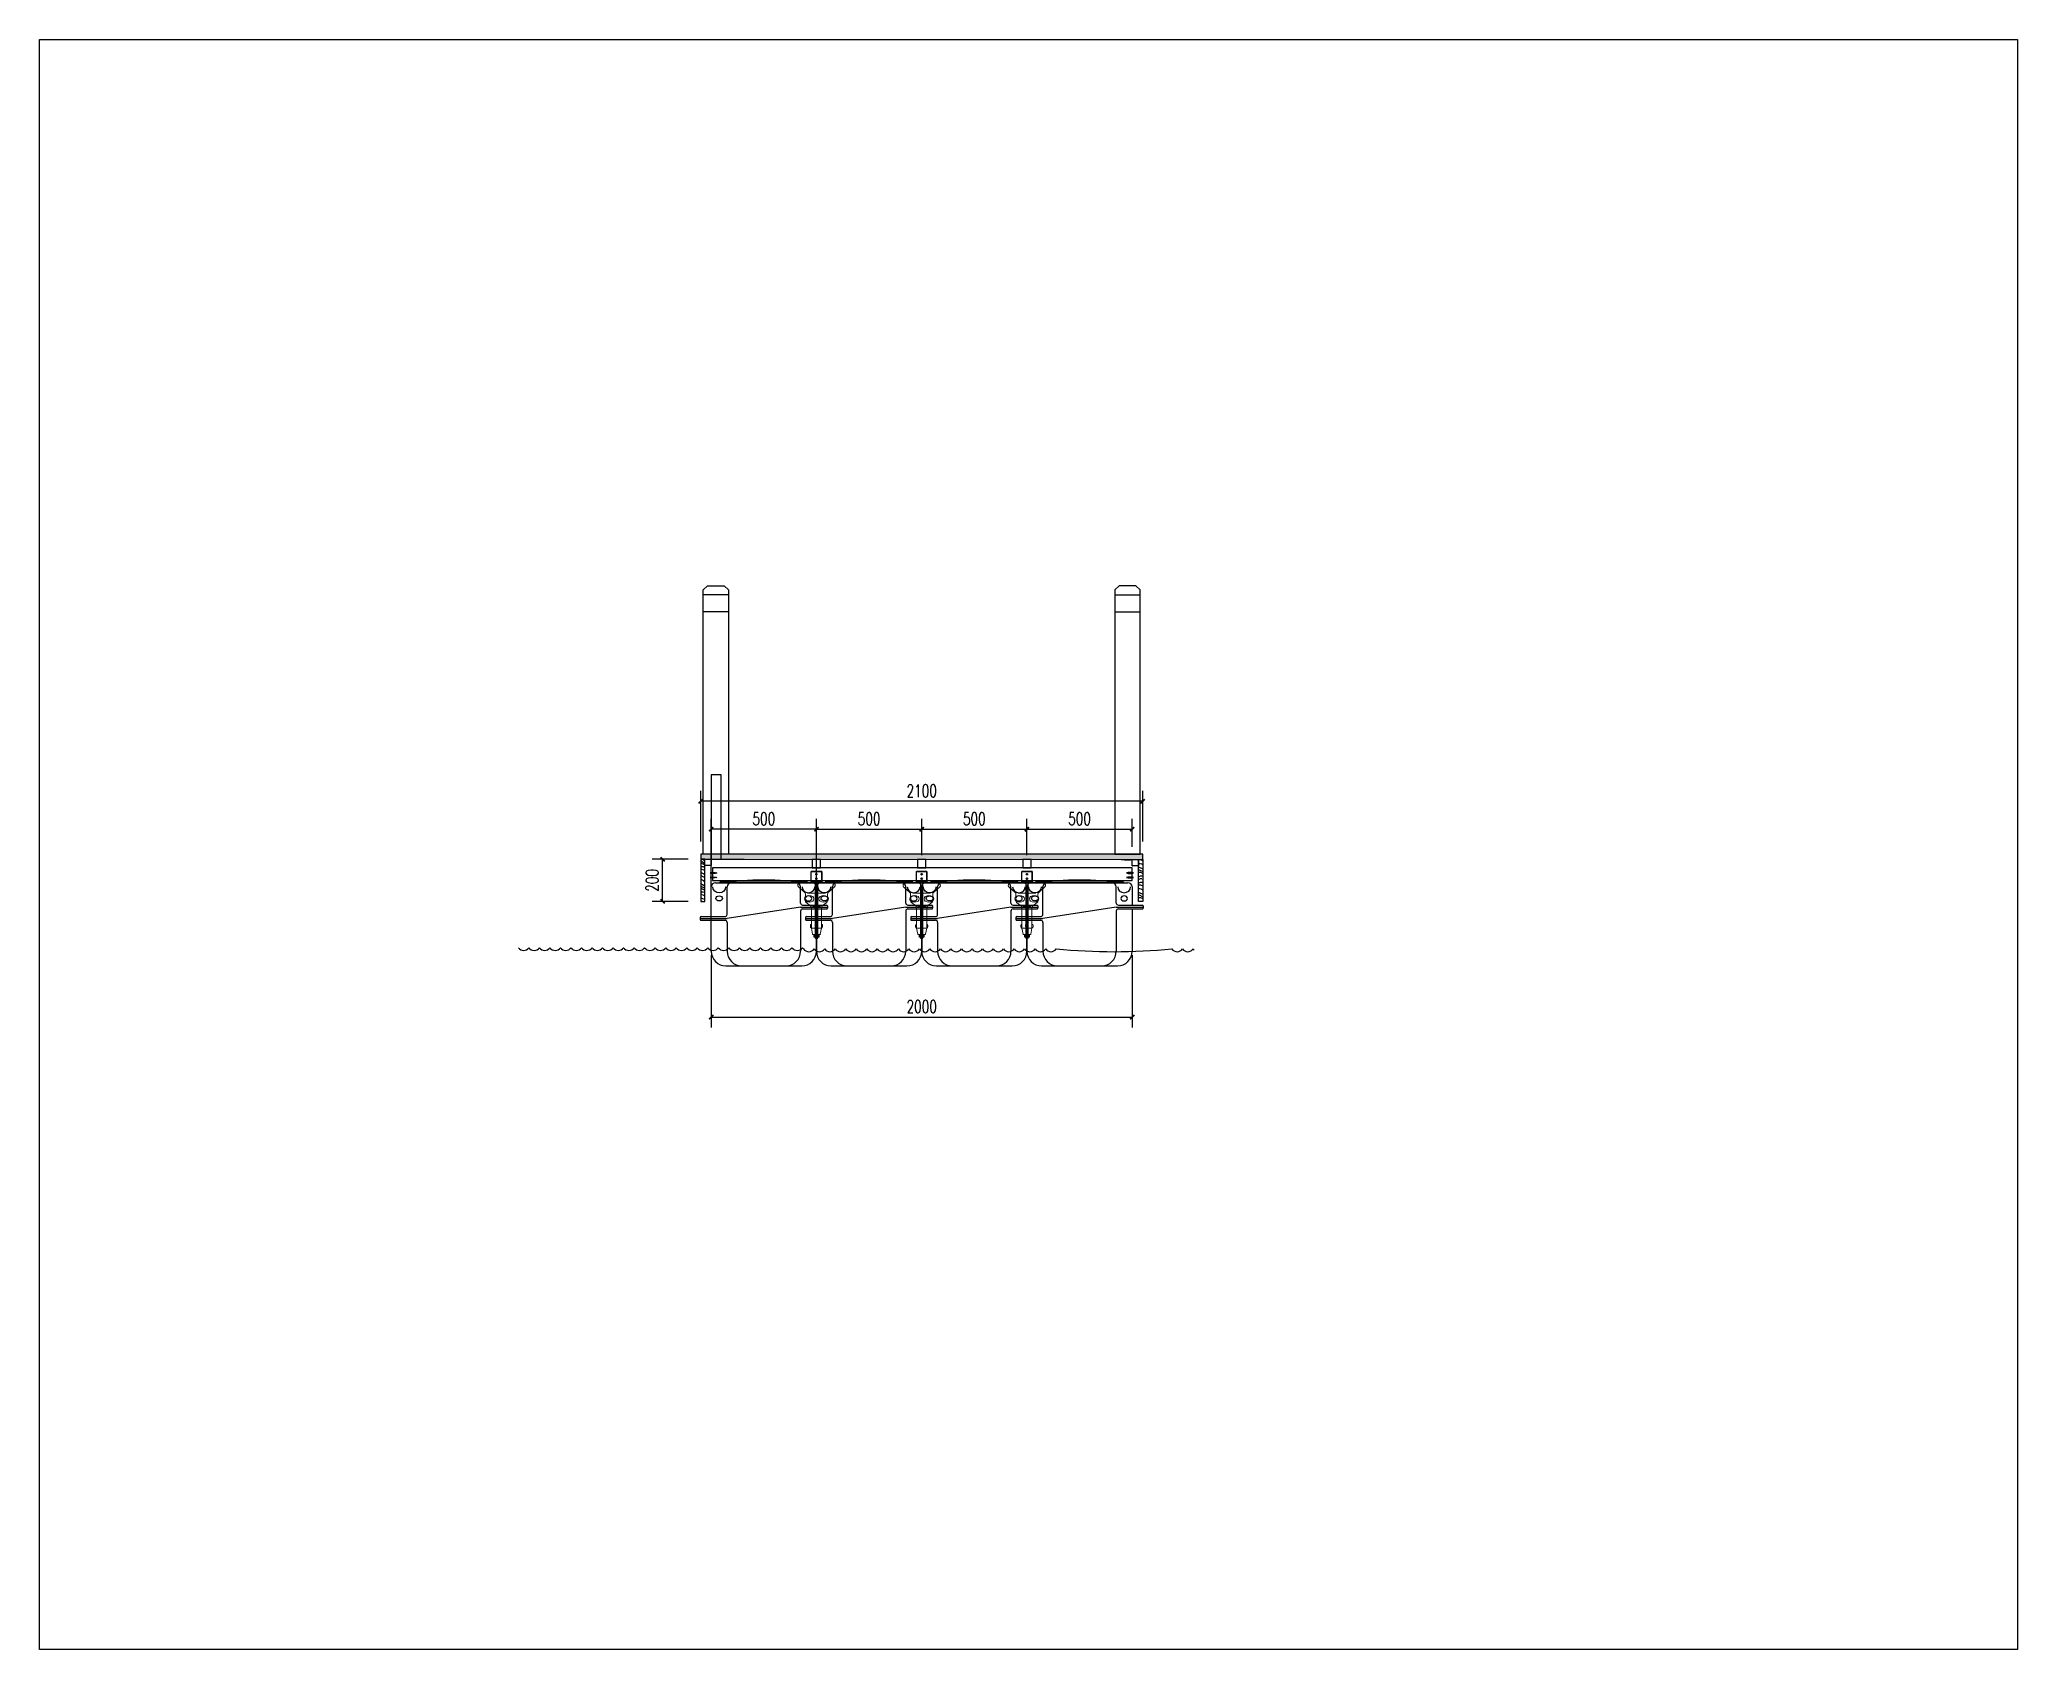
# Model space of a CAD drawing. Header units: millimetres. Extents: x -1822632 to -1305911, y 1206448 to 1536160.
# Drawn here: x -1795022 to -1785625, y 1231013 to 1238661 of the extents above; entities that cross this region are included whole.
import ezdxf

# ---------------------------------------------------------------- set-up
doc = ezdxf.new("R2010")
doc.units = ezdxf.units.MM
doc.header["$LTSCALE"] = 1000
doc.layers.get('0').update_dxf_attribs({"linetype": 'CONTINUOUS'})
doc.layers.get('DEFPOINTS').update_dxf_attribs({"linetype": 'CONTINUOUS'})
for name, color, linetype in [('FT', 252, 'CONTINUOUS'), ('PUB_DIM', 3, 'CONTINUOUS'), ('W- bollard系船栓', 4, 'CONTINUOUS'), ('塑木板', 32, 'CONTINUOUS'), ('木板', 42, 'CONTINUOUS'), ('栏杆', 16, 'CONTINUOUS'), ('短销钉', 253, 'CONTINUOUS'), ('螺栓', 146, 'CONTINUOUS'), ('钢架', 90, 'CONTINUOUS')]:
    doc.layers.add(name, color=color, linetype=linetype)
doc.styles.add('_TCH_DIM_T3', font='SIMPLEX', dxfattribs={"width": 0.705882, "bigfont": 'GBCBIG'})
doc.dimstyles.new('_T&20', dxfattribs={"dimtxt": 59.5, "dimasz": 20, "dimexe": 50, "dimexo": 60, "dimgap": 20, "dimtad": 1, "dimdec": 0, "dimzin": 0, "dimdsep": 46, "dimtxsty": '_TCH_DIM_T3', "dimblk": 'ARCHTICK', "dimcen": 0.09, "dimclrt": 7, "dimazin": 2, "dimtfac": 1, "dimtdec": 0, "dimtix": 1, "dimtmove": 2, "dimatfit": 3, "dimfxl": 1, "dimtolj": 1, "dimtzin": 0, "dimarcsym": 0})

msp = doc.modelspace()

# ---------------------------------------------------------------- blocks, each defined once
blk = doc.blocks.new('blhft')
at = {"layer": 'FT'}
for p, q in [((-230, 395), (230, 395)), ((-208.5, 397), (208.2, 397)), ((-208.5, 397), (-208.5, 395)), ((208.2, 397), (208.2, 395)), ((-250, 234.5), (-250, 375)), ((-174.3, 244.5), (-174.3, 375)), ((174.3, 298.5), (174.3, 375)), ((184.3, 288.5), (298.1, 288.5)), ((250, 375), (250, 288.5)), ((-302, 225.5), (-174.3, 225.5)), ((-298, 234.5), (-184.3, 234.5)), ((-298, 216.5), (-184.3, 216.5)), ((-250, 70), (-250, 216.5)), ((174.3, 279.5), (-174.3, 225.5)), ((-174.3, 206.5), (-174.3, 70)), ((174.3, 279.5), (302.1, 279.5)), ((174.3, 260.5), (174.3, 70)), ((184.3, 270.5), (298.1, 270.5)), ((250, 270.5), (250, 70)), ((-180, 0), (180, 0))]:
    blk.add_line(p, q, dxfattribs=at)
at = {"layer": 'FT', "ltscale": 0.5}
for p, q in [((302.1, 284.5), (302.1, 274.5)), ((-302, 230.5), (-302, 220.5))]:
    blk.add_line(p, q, dxfattribs=at)
at = {"layer": 'FT'}
for centre, radius, start, end in [((-230, 375), 20, 90, 180), ((-0.2, -1768.5), 2175.5, 84.50426, 95.49574), ((-154.3, 375), 20, 90, 180), ((154.3, 375), 20, 0, 90), ((230, 375), 20, 0, 90), ((184.3, 298.5), 10, 180, 270), ((-298, 220.5), 4, 180, 270), ((-184.3, 244.5), 10, 270, 0), ((-184.3, 206.5), 10, 0, 90), ((184.3, 260.5), 10, 90, 180), ((298.1, 274.5), 4, 270, 0), ((-180, 70), 70, 180, 270), ((-104.3, 70), 70, 180, 270), ((104.3, 70), 70, 270, 0), ((180, 70), 70, 270, 0)]:
    blk.add_arc(centre, radius, start, end, dxfattribs=at)
at = {"layer": 'FT', "ltscale": 0.5}
for centre, start, end in [((298.1, 284.5), 0, 90), ((-298, 230.5), 90, 180)]:
    blk.add_arc(centre, 4, start, end, dxfattribs=at)
at = {"layer": 'FT', "extrusion": (0, 0, -1)}
blk.add_ellipse((-212.1, 375), major_axis=(-30.4, 0), ratio=0.921809, start_param=3.141593, end_param=6.283185, dxfattribs=at)
at = {"layer": 'FT'}
blk.add_ellipse((-212.1, 320.5), major_axis=(-16, 0), ratio=0.75, dxfattribs=at)
blk.add_ellipse((211.9, 375.4), major_axis=(30.4, 0.1), ratio=0.921809, start_param=3.141593, end_param=6.283185, dxfattribs=at)
at = {"layer": 'FT', "extrusion": (0, 0, -1)}
blk.add_ellipse((212.1, 320.5), major_axis=(16, 0), ratio=0.75, dxfattribs=at)
blk = doc.blocks.new('dxd')
at = {"layer": '短销钉', "lineweight": 13}
for p, q in [((-85.7, 227.1), (-55.8, 200.2)), ((-79, 244.5), (79, 244.5)), ((-77.5, 244.5), (-77.5, 246.5)), ((-77.5, 246.5), (77.5, 246.5)), ((-52.5, 180.1), (-52.5, 192.7)), ((-42.5, 197.2), (42.5, 197.2)), ((52.5, 180.1), (52.5, 192.7)), ((85.7, 227.1), (55.8, 200.2)), ((77.5, 244.5), (77.5, 246.5)), ((-48.8, 152.9), (-27.7, 135.8)), ((-24, 30), (-24, 128)), ((-19.2, 132.8), (19.2, 132.8)), ((24, 30), (24, 128)), ((48.8, 152.9), (27.7, 135.8)), ((-29, 38.9), (-29, 45)), ((-26, 48), (-24, 48)), ((-24, 30), (24, 30)), ((-24, 30), (-18.4, 2)), ((-16, 0), (16, 0)), ((-6, 39), (-6, 44.3)), ((6, 39), (6, 44.3)), ((24, 30), (18.4, 2)), ((26, 48), (24, 48)), ((29, 38.9), (29, 45))]:
    blk.add_line(p, q, dxfattribs=at)
at = {"layer": '短销钉', "lineweight": 13, "ltscale": 0.1}
for p, q in [((-18.4, 2), (-18, 0)), ((-18, 0), (-16, 0)), ((16, 0), (18, 0)), ((18.4, 2), (18, 0))]:
    blk.add_line(p, q, dxfattribs=at)
at = {"layer": '短销钉', "lineweight": 13}
for centre, radius, start, end in [((-79, 234.5), 10, 90, 228.00092), ((0, -1254.1), 1502.6, 87.04345, 92.95655), ((-62.5, 192.7), 10, 0, 48.00092), ((62.5, 192.7), 10, 131.99908, 180), ((79, 234.5), 10, 311.99908, 90), ((-43.5, 170), 13.5, 126.56574, 231), ((-42.5, 160.6), 10, 184.14788, 231), ((-34.5, 185.6), 31.4, 236.13806, 303.55692), ((-34.5, 154.5), 31.4, 56.41658, 122.85309), ((-34, 128), 10, 0, 51), ((-25.5, 170), 13.5, 308.36964, 51.90106), ((25.5, 170), 13.5, 128.09894, 231.63036), ((34.5, 185.6), 31.4, 236.43853, 303.86649), ((34.5, 154.5), 31.3, 57.12872, 123.60194), ((34, 128), 10, 129, 180), ((42.5, 160.6), 10, 309, 355.85212), ((43.5, 170), 13.5, 309, 53.43426), ((-26, 45), 3, 90, 180), ((-16, 2.5), 2.5, 191.30993, 270), ((-3, 44.3), 3, 115.37693, 180), ((0, 38), 10, 64.62307, 115.37693), ((3, 44.3), 3, 0, 64.62307), ((16, 2.5), 2.5, 270, 348.69007), ((26, 45), 3, 0, 90)]:
    blk.add_arc(centre, radius, start, end, dxfattribs=at)
for centre, major_axis, start_param, end_param in [((-23, 38.9), (0, -9), 4.712389, 6.115737), ((0, 39), (0, 9), 1.570796, 4.712389)]:
    blk.add_ellipse(centre, major_axis=major_axis, ratio=0.666667, start_param=start_param, end_param=end_param, dxfattribs=at)
at = {"layer": '短销钉', "lineweight": 13, "extrusion": (0, 0, -1)}
blk.add_ellipse((23, 38.9), major_axis=(0, -9), ratio=0.666667, start_param=4.712389, end_param=6.115737, dxfattribs=at)
blk = doc.blocks.new('*U80')
at = {"color": 5}
for p, q in [((2.5, -1.4), (-2.5, -2.2)), ((2.5, -1.4), (-2.5, -2.2)), ((2.5, -3.4), (-2.5, -4.2)), ((2.5, -3.4), (-2.5, -4.2)), ((2.5, -5.4), (-2.5, -6.2)), ((2.5, -5.4), (-2.5, -6.2)), ((2.5, -7.4), (-2.5, -8.2)), ((2.5, -7.4), (-2.5, -8.2)), ((2.5, -9.4), (-2.5, -10.2)), ((2.5, -9.4), (-2.5, -10.2)), ((2.5, -9.4), (-2.5, -10.2)), ((2.5, -9.4), (-2.5, -10.2)), ((2.5, -11.4), (-2.5, -12.2)), ((2.5, -11.4), (-2.5, -12.2)), ((2.5, -11.4), (-2.5, -12.2)), ((2.5, -11.4), (-2.5, -12.2)), ((2.5, -13.4), (-2.5, -14.2)), ((2.5, -13.4), (-2.5, -14.2)), ((2.5, -16.4), (-2.5, -17.2)), ((2.5, -16.4), (-2.5, -17.2)), ((2.5, -18.4), (-2.5, -19.2)), ((2.5, -18.4), (-2.5, -19.2)), ((2.5, -18.4), (-2.5, -19.2)), ((2.5, -18.4), (-2.5, -19.2)), ((2.5, -20.4), (-2.5, -21.2)), ((2.5, -20.4), (-2.5, -21.2)), ((2.5, -20.4), (-2.5, -21.2)), ((2.5, -20.4), (-2.5, -21.2)), ((2.5, -22.4), (-2.5, -23.2)), ((2.5, -22.4), (-2.5, -23.2)), ((2.5, -22.4), (-2.5, -23.2)), ((-1.9, -22.5), (-1.9, -1)), ((-1.9, -1), (1.8, -1)), ((0, -30), (-1.9, -22.5)), ((2, -24.5), (-1.9, -25.1)), ((1.5, -26.6), (-1.4, -27)), ((1, -28.6), (-0.9, -29)), ((1.8, -22.5), (0, -30)), ((1.8, -1), (1.8, -22.5))]:
    blk.add_line(p, q, dxfattribs=at)
blk.add_lwpolyline([(-3.2, 0), (-2.2, -1), (2.2, -1), (3.2, 0)], close=True, dxfattribs=at)
blk = doc.blocks.new('*U81')
at = {"color": 5}
for p, q in [((2.5, -1.4), (-2.5, -2.2)), ((2.5, -1.4), (-2.5, -2.2)), ((2.5, -3.4), (-2.5, -4.2)), ((2.5, -3.4), (-2.5, -4.2)), ((2.5, -5.4), (-2.5, -6.2)), ((2.5, -5.4), (-2.5, -6.2)), ((2.5, -7.4), (-2.5, -8.2)), ((2.5, -7.4), (-2.5, -8.2)), ((2.5, -9.4), (-2.5, -10.2)), ((2.5, -9.4), (-2.5, -10.2)), ((2.5, -9.4), (-2.5, -10.2)), ((2.5, -9.4), (-2.5, -10.2)), ((2.5, -11.4), (-2.5, -12.2)), ((2.5, -11.4), (-2.5, -12.2)), ((2.5, -11.4), (-2.5, -12.2)), ((2.5, -11.4), (-2.5, -12.2)), ((2.5, -13.4), (-2.5, -14.2)), ((2.5, -13.4), (-2.5, -14.2)), ((2.5, -16.4), (-2.5, -17.2)), ((2.5, -16.4), (-2.5, -17.2)), ((2.5, -18.4), (-2.5, -19.2)), ((2.5, -18.4), (-2.5, -19.2)), ((2.5, -18.4), (-2.5, -19.2)), ((2.5, -18.4), (-2.5, -19.2)), ((2.5, -20.4), (-2.5, -21.2)), ((2.5, -20.4), (-2.5, -21.2)), ((2.5, -20.4), (-2.5, -21.2)), ((2.5, -20.4), (-2.5, -21.2)), ((2.5, -22.4), (-2.5, -23.2)), ((2.5, -22.4), (-2.5, -23.2)), ((2.5, -22.4), (-2.5, -23.2)), ((-1.9, -22.5), (-1.9, -1)), ((-1.9, -1), (1.8, -1)), ((0, -30), (-1.9, -22.5)), ((2, -24.5), (-1.9, -25.1)), ((1.5, -26.6), (-1.4, -27)), ((1, -28.6), (-0.9, -29)), ((1.8, -22.5), (0, -30)), ((1.8, -1), (1.8, -22.5))]:
    blk.add_line(p, q, dxfattribs=at)
blk.add_lwpolyline([(-3.2, 0), (-2.2, -1), (2.2, -1), (3.2, 0)], close=True, dxfattribs=at)
blk = doc.blocks.new('短销固定件正视面')
at = {"layer": '塑木板', "color": 156}
blk.add_lwpolyline([(2149439.3, 351498.7), (2149442.3, 351498.7), (2149489.3, 351498.7), (2149489.3, 351451.7), (2149489.3, 351448.7), (2149439.3, 351448.7)], close=True, dxfattribs=at)
at = {"layer": '塑木板', "color": 5}
blk.add_lwpolyline([(2149489.3, 351448.7), (2149489.3, 351498.7), (2149439.3, 351498.7)], dxfattribs=at)
at = {"layer": '螺栓', "color": 156}
blk.add_lwpolyline([(2149458.3, 351448.7), (2149458.3, 351181.7), (2149470.3, 351181.7), (2149470.3, 351448.7)], dxfattribs=at)
for points in [[(2149453.8, 351196.7), (2149474.8, 351196.7), (2149474.8, 351186.7), (2149453.8, 351186.7)], [(2149455.3, 351198.7), (2149473.3, 351198.7), (2149473.3, 351196.7), (2149455.3, 351196.7)], [(2149458.8, 351196.7), (2149469.8, 351196.7), (2149469.8, 351186.7), (2149458.8, 351186.7)]]:
    blk.add_lwpolyline(points, close=True, dxfattribs=at)
blk = doc.blocks.new('自攻丝正面')
at = {"layer": '塑木板', "color": 0}
blk.add_lwpolyline([(2150142.5, 351486.6), (2150142.5, 351488.4), (2150141.5, 351488.4), (2150141.5, 351486.6), (2150139.7, 351486.6), (2150139.7, 351485.6), (2150141.5, 351485.6), (2150141.5, 351483.9), (2150142.5, 351483.9), (2150142.5, 351485.6), (2150144.3, 351485.6), (2150144.3, 351486.6)], close=True, dxfattribs=at)
blk.add_circle((2150142, 351486.1), 3.25, dxfattribs=at)
blk = doc.blocks.new('*U82')
at = {"color": 5}
for p, q in [((2.5, -1.4), (-2.5, -2.2)), ((2.5, -1.4), (-2.5, -2.2)), ((2.5, -3.4), (-2.5, -4.2)), ((2.5, -3.4), (-2.5, -4.2)), ((2.5, -5.4), (-2.5, -6.2)), ((2.5, -5.4), (-2.5, -6.2)), ((2.5, -7.4), (-2.5, -8.2)), ((2.5, -7.4), (-2.5, -8.2)), ((2.5, -9.4), (-2.5, -10.2)), ((2.5, -9.4), (-2.5, -10.2)), ((2.5, -9.4), (-2.5, -10.2)), ((2.5, -9.4), (-2.5, -10.2)), ((2.5, -11.4), (-2.5, -12.2)), ((2.5, -11.4), (-2.5, -12.2)), ((2.5, -11.4), (-2.5, -12.2)), ((2.5, -11.4), (-2.5, -12.2)), ((2.5, -13.4), (-2.5, -14.2)), ((2.5, -13.4), (-2.5, -14.2)), ((2.5, -16.4), (-2.5, -17.2)), ((2.5, -16.4), (-2.5, -17.2)), ((2.5, -18.4), (-2.5, -19.2)), ((2.5, -18.4), (-2.5, -19.2)), ((2.5, -18.4), (-2.5, -19.2)), ((2.5, -18.4), (-2.5, -19.2)), ((2.5, -20.4), (-2.5, -21.2)), ((2.5, -20.4), (-2.5, -21.2)), ((2.5, -20.4), (-2.5, -21.2)), ((2.5, -20.4), (-2.5, -21.2)), ((2.5, -22.4), (-2.5, -23.2)), ((2.5, -22.4), (-2.5, -23.2)), ((2.5, -22.4), (-2.5, -23.2)), ((-1.9, -22.5), (-1.9, -1)), ((-1.9, -1), (1.8, -1)), ((0, -30), (-1.9, -22.5)), ((2, -24.5), (-1.9, -25.1)), ((1.5, -26.6), (-1.4, -27)), ((1, -28.6), (-0.9, -29)), ((1.8, -22.5), (0, -30)), ((1.8, -1), (1.8, -22.5))]:
    blk.add_line(p, q, dxfattribs=at)
blk.add_lwpolyline([(-3.2, 0), (-2.2, -1), (2.2, -1), (3.2, 0)], close=True, dxfattribs=at)
blk = doc.blocks.new('*U83')
at = {"color": 5}
for p, q in [((2.5, -1.4), (-2.5, -2.2)), ((2.5, -1.4), (-2.5, -2.2)), ((2.5, -3.4), (-2.5, -4.2)), ((2.5, -3.4), (-2.5, -4.2)), ((2.5, -5.4), (-2.5, -6.2)), ((2.5, -5.4), (-2.5, -6.2)), ((2.5, -7.4), (-2.5, -8.2)), ((2.5, -7.4), (-2.5, -8.2)), ((2.5, -9.4), (-2.5, -10.2)), ((2.5, -9.4), (-2.5, -10.2)), ((2.5, -9.4), (-2.5, -10.2)), ((2.5, -9.4), (-2.5, -10.2)), ((2.5, -11.4), (-2.5, -12.2)), ((2.5, -11.4), (-2.5, -12.2)), ((2.5, -11.4), (-2.5, -12.2)), ((2.5, -11.4), (-2.5, -12.2)), ((2.5, -13.4), (-2.5, -14.2)), ((2.5, -13.4), (-2.5, -14.2)), ((2.5, -16.4), (-2.5, -17.2)), ((2.5, -16.4), (-2.5, -17.2)), ((2.5, -18.4), (-2.5, -19.2)), ((2.5, -18.4), (-2.5, -19.2)), ((2.5, -18.4), (-2.5, -19.2)), ((2.5, -18.4), (-2.5, -19.2)), ((2.5, -20.4), (-2.5, -21.2)), ((2.5, -20.4), (-2.5, -21.2)), ((2.5, -20.4), (-2.5, -21.2)), ((2.5, -20.4), (-2.5, -21.2)), ((2.5, -22.4), (-2.5, -23.2)), ((2.5, -22.4), (-2.5, -23.2)), ((2.5, -22.4), (-2.5, -23.2)), ((-1.9, -22.5), (-1.9, -1)), ((-1.9, -1), (1.8, -1)), ((0, -30), (-1.9, -22.5)), ((2, -24.5), (-1.9, -25.1)), ((1.5, -26.6), (-1.4, -27)), ((1, -28.6), (-0.9, -29)), ((1.8, -22.5), (0, -30)), ((1.8, -1), (1.8, -22.5))]:
    blk.add_line(p, q, dxfattribs=at)
blk.add_lwpolyline([(-3.2, 0), (-2.2, -1), (2.2, -1), (3.2, 0)], close=True, dxfattribs=at)
blk = doc.blocks.new('_ARCHTICK')
at = {"color": 0, "linetype": 'ByBlock', "const_width": 0.4}
blk.add_lwpolyline([(-0.5, -0.5), (0.5, 0.5)], dxfattribs=at)
blk = doc.blocks.new('*D84')
at = {"layer": 'DEFPOINTS', "color": 0, "transparency": 16777216}
for p in [(-1790830.9, 1234909.4), (-1791330.9, 1234766.3), (-1790830.9, 1234766.3)]:
    blk.add_point(p, dxfattribs=at)
at = {"layer": 'PUB_DIM', "color": 0, "lineweight": -2, "transparency": 16777216}
for p, q in [((-1791330.9, 1234826.3), (-1791330.9, 1234959.4)), ((-1790830.9, 1234826.3), (-1790830.9, 1234959.4)), ((-1791330.9, 1234909.4), (-1790830.9, 1234909.4))]:
    blk.add_line(p, q, dxfattribs=at)
at = {"layer": 'PUB_DIM', "color": 0, "lineweight": -2, "transparency": 16777216, "xscale": 20, "yscale": 20, "zscale": 20, "rotation": 180}
blk.add_blockref('_ARCHTICK', (-1791330.9, 1234909.4), dxfattribs=at)
at = {"layer": 'PUB_DIM', "color": 0, "lineweight": -2, "transparency": 16777216, "xscale": 20, "yscale": 20, "zscale": 20}
blk.add_blockref('_ARCHTICK', (-1790830.9, 1234909.4), dxfattribs=at)
at = {"layer": 'PUB_DIM', "color": 7, "transparency": 16777216, "insert": (-1791080.9, 1234959.1), "char_height": 59.5, "attachment_point": 5, "style": '_TCH_DIM_T3'}
blk.add_mtext('\\A1;500', dxfattribs=at)
blk = doc.blocks.new('*D85')
at = {"layer": 'DEFPOINTS', "color": 0, "transparency": 16777216}
for p in [(-1790330.9, 1234909.4), (-1790830.9, 1234766.3), (-1790330.9, 1234766.3)]:
    blk.add_point(p, dxfattribs=at)
at = {"layer": 'PUB_DIM', "color": 0, "lineweight": -2, "transparency": 16777216}
for p, q in [((-1790830.9, 1234826.3), (-1790830.9, 1234959.4)), ((-1790330.9, 1234826.3), (-1790330.9, 1234959.4)), ((-1790830.9, 1234909.4), (-1790330.9, 1234909.4))]:
    blk.add_line(p, q, dxfattribs=at)
at = {"layer": 'PUB_DIM', "color": 0, "lineweight": -2, "transparency": 16777216, "xscale": 20, "yscale": 20, "zscale": 20, "rotation": 180}
blk.add_blockref('_ARCHTICK', (-1790830.9, 1234909.4), dxfattribs=at)
at = {"layer": 'PUB_DIM', "color": 0, "lineweight": -2, "transparency": 16777216, "xscale": 20, "yscale": 20, "zscale": 20}
blk.add_blockref('_ARCHTICK', (-1790330.9, 1234909.4), dxfattribs=at)
at = {"layer": 'PUB_DIM', "color": 7, "transparency": 16777216, "insert": (-1790580.9, 1234959.1), "char_height": 59.5, "attachment_point": 5, "style": '_TCH_DIM_T3'}
blk.add_mtext('\\A1;500', dxfattribs=at)
blk = doc.blocks.new('*D86')
at = {"layer": 'DEFPOINTS', "color": 0, "transparency": 16777216}
for p in [(-1789830.9, 1234909.4), (-1790330.9, 1234766.3), (-1789830.9, 1234766.3)]:
    blk.add_point(p, dxfattribs=at)
at = {"layer": 'PUB_DIM', "color": 0, "lineweight": -2, "transparency": 16777216}
for p, q in [((-1790330.9, 1234826.3), (-1790330.9, 1234959.4)), ((-1789830.9, 1234826.3), (-1789830.9, 1234959.4)), ((-1790330.9, 1234909.4), (-1789830.9, 1234909.4))]:
    blk.add_line(p, q, dxfattribs=at)
at = {"layer": 'PUB_DIM', "color": 0, "lineweight": -2, "transparency": 16777216, "xscale": 20, "yscale": 20, "zscale": 20, "rotation": 180}
blk.add_blockref('_ARCHTICK', (-1790330.9, 1234909.4), dxfattribs=at)
at = {"layer": 'PUB_DIM', "color": 0, "lineweight": -2, "transparency": 16777216, "xscale": 20, "yscale": 20, "zscale": 20}
blk.add_blockref('_ARCHTICK', (-1789830.9, 1234909.4), dxfattribs=at)
at = {"layer": 'PUB_DIM', "color": 7, "transparency": 16777216, "insert": (-1790080.9, 1234959.1), "char_height": 59.5, "attachment_point": 5, "style": '_TCH_DIM_T3'}
blk.add_mtext('\\A1;500', dxfattribs=at)
blk = doc.blocks.new('*D87')
at = {"layer": 'DEFPOINTS', "color": 0, "transparency": 16777216}
for p in [(-1791830.9, 1234371.2), (-1789830.9, 1234371.2), (-1789830.9, 1234017.2)]:
    blk.add_point(p, dxfattribs=at)
at = {"layer": 'PUB_DIM', "color": 0, "lineweight": -2, "transparency": 16777216}
for p, q in [((-1791830.9, 1234311.2), (-1791830.9, 1233967.2)), ((-1789830.9, 1234311.2), (-1789830.9, 1233967.2)), ((-1791830.9, 1234017.2), (-1789830.9, 1234017.2))]:
    blk.add_line(p, q, dxfattribs=at)
at = {"layer": 'PUB_DIM', "color": 0, "lineweight": -2, "transparency": 16777216, "xscale": 20, "yscale": 20, "zscale": 20, "rotation": 180}
blk.add_blockref('_ARCHTICK', (-1791830.9, 1234017.2), dxfattribs=at)
at = {"layer": 'PUB_DIM', "color": 0, "lineweight": -2, "transparency": 16777216, "xscale": 20, "yscale": 20, "zscale": 20}
blk.add_blockref('_ARCHTICK', (-1789830.9, 1234017.2), dxfattribs=at)
at = {"layer": 'PUB_DIM', "color": 7, "transparency": 16777216, "insert": (-1790830.9, 1234066.9), "char_height": 59.5, "attachment_point": 5, "style": '_TCH_DIM_T3'}
blk.add_mtext('\\A1;2000', dxfattribs=at)
blk = doc.blocks.new('*D90')
at = {"layer": 'DEFPOINTS', "color": 0, "transparency": 16777216}
for p in [(-1791880.9, 1235042.1), (-1791880.9, 1234791.4), (-1789780.9, 1234791.3)]:
    blk.add_point(p, dxfattribs=at)
at = {"layer": 'PUB_DIM', "color": 0, "lineweight": -2, "transparency": 16777216}
for p, q in [((-1791880.9, 1234851.4), (-1791880.9, 1235092.1)), ((-1789780.9, 1235042.1), (-1791880.9, 1235042.1)), ((-1789780.9, 1234851.3), (-1789780.9, 1235092.1))]:
    blk.add_line(p, q, dxfattribs=at)
at = {"layer": 'PUB_DIM', "color": 0, "lineweight": -2, "transparency": 16777216, "xscale": 20, "yscale": 20, "zscale": 20, "rotation": 180}
blk.add_blockref('_ARCHTICK', (-1791880.9, 1235042.1), dxfattribs=at)
at = {"layer": 'PUB_DIM', "color": 0, "lineweight": -2, "transparency": 16777216, "xscale": 20, "yscale": 20, "zscale": 20}
blk.add_blockref('_ARCHTICK', (-1789780.9, 1235042.1), dxfattribs=at)
at = {"layer": 'PUB_DIM', "color": 7, "transparency": 16777216, "insert": (-1790830.9, 1235091.9), "char_height": 59.5, "attachment_point": 5, "style": '_TCH_DIM_T3'}
blk.add_mtext('\\A1;2100', dxfattribs=at)
blk = doc.blocks.new('*D88')
at = {"layer": 'DEFPOINTS', "color": 0, "transparency": 16777216}
for p in [(-1790330.9, 1234909.4), (-1790830.9, 1234726.3), (-1790330.9, 1234726.3)]:
    blk.add_point(p, dxfattribs=at)
at = {"layer": 'PUB_DIM', "color": 0, "lineweight": -2, "transparency": 16777216}
for p, q in [((-1790830.9, 1234786.3), (-1790830.9, 1234959.4)), ((-1790330.9, 1234786.3), (-1790330.9, 1234959.4)), ((-1790830.9, 1234909.4), (-1790330.9, 1234909.4))]:
    blk.add_line(p, q, dxfattribs=at)
at = {"layer": 'PUB_DIM', "color": 0, "lineweight": -2, "transparency": 16777216, "xscale": 20, "yscale": 20, "zscale": 20, "rotation": 180}
blk.add_blockref('_ARCHTICK', (-1790830.9, 1234909.4), dxfattribs=at)
at = {"layer": 'PUB_DIM', "color": 0, "lineweight": -2, "transparency": 16777216, "xscale": 20, "yscale": 20, "zscale": 20}
blk.add_blockref('_ARCHTICK', (-1790330.9, 1234909.4), dxfattribs=at)
at = {"layer": 'PUB_DIM', "color": 7, "transparency": 16777216, "insert": (-1790580.9, 1234959.1), "char_height": 59.5, "attachment_point": 5, "style": '_TCH_DIM_T3'}
blk.add_mtext('\\A1;500', dxfattribs=at)
blk = doc.blocks.new('*D89')
at = {"layer": 'DEFPOINTS', "color": 0, "transparency": 16777216}
for p in [(-1791830.9, 1234909.4), (-1791830.9, 1234331.2), (-1791330.9, 1234329.1)]:
    blk.add_point(p, dxfattribs=at)
at = {"layer": 'PUB_DIM', "color": 0, "lineweight": -2, "transparency": 16777216}
for p, q in [((-1791830.9, 1234391.2), (-1791830.9, 1234959.4)), ((-1791330.9, 1234389.1), (-1791330.9, 1234959.4)), ((-1791330.9, 1234909.4), (-1791830.9, 1234909.4))]:
    blk.add_line(p, q, dxfattribs=at)
at = {"layer": 'PUB_DIM', "color": 0, "lineweight": -2, "transparency": 16777216, "xscale": 20, "yscale": 20, "zscale": 20, "rotation": 180}
blk.add_blockref('_ARCHTICK', (-1791830.9, 1234909.4), dxfattribs=at)
at = {"layer": 'PUB_DIM', "color": 0, "lineweight": -2, "transparency": 16777216, "xscale": 20, "yscale": 20, "zscale": 20}
blk.add_blockref('_ARCHTICK', (-1791330.9, 1234909.4), dxfattribs=at)
at = {"layer": 'PUB_DIM', "color": 7, "transparency": 16777216, "insert": (-1791580.9, 1234959.1), "char_height": 59.5, "attachment_point": 5, "style": '_TCH_DIM_T3'}
blk.add_mtext('\\A1;500', dxfattribs=at)
blk = doc.blocks.new('*D91')
at = {"layer": 'DEFPOINTS', "color": 0, "transparency": 16777216}
for p in [(-1792061.9, 1234766.4), (-1791880.9, 1234766.4), (-1791880.9, 1234566.5)]:
    blk.add_point(p, dxfattribs=at)
at = {"layer": 'PUB_DIM', "color": 0, "lineweight": -2, "transparency": 16777216}
for p, q in [((-1791940.9, 1234766.4), (-1792111.9, 1234766.4)), ((-1792061.9, 1234566.5), (-1792061.9, 1234766.4)), ((-1791940.9, 1234566.5), (-1792111.9, 1234566.5))]:
    blk.add_line(p, q, dxfattribs=at)
at = {"layer": 'PUB_DIM', "color": 0, "lineweight": -2, "transparency": 16777216, "xscale": 20, "yscale": 20, "zscale": 20}
for p, rotation in [((-1792061.9, 1234766.4), 90), ((-1792061.9, 1234566.5), 270)]:
    blk.add_blockref('_ARCHTICK', p, dxfattribs=dict(at, rotation=rotation))
at = {"layer": 'PUB_DIM', "color": 7, "transparency": 16777216, "insert": (-1792111.6, 1234666.4), "char_height": 59.5, "attachment_point": 5, "rotation": 90, "style": '_TCH_DIM_T3'}
blk.add_mtext('\\A1;200', dxfattribs=at)

# ---------------------------------------------------------------- dimensions: what is measured, and where the dimension line sits
at = {"layer": 'PUB_DIM'}
for base, p1, p2, picture, middle in [((-1791880.935, 1235042.147), (-1789780.935, 1234791.297), (-1791880.935, 1234791.43), '*D90', (-1790830.935, 1235091.897)), ((-1791830.938, 1234909.358), (-1791330.938, 1234329.147), (-1791830.938, 1234331.188), '*D89', (-1791580.938, 1234959.108))]:
    dim = msp.add_linear_dim(base=base, p1=p1, p2=p2, dimstyle='_T&20', dxfattribs=at)
    dim.commit()
    dim.dimension.update_dxf_attribs({"geometry": picture, "text_midpoint": middle})
for p1, p2, distance, picture, middle in [((-1791330.938, 1234766.329), (-1790830.938, 1234766.329), 143.028, '*D84', (-1791080.938, 1234959.108)), ((-1790830.938, 1234766.329), (-1790330.938, 1234766.329), 143.028, '*D85', (-1790580.938, 1234959.108)), ((-1790330.938, 1234766.329), (-1789830.938, 1234766.329), 143.028, '*D86', (-1790080.938, 1234959.108)), ((-1791830.935, 1234371.167), (-1789830.935, 1234371.167), -354, '*D87', (-1790830.935, 1234066.917))]:
    dim = msp.add_aligned_dim(p1=p1, p2=p2, distance=distance, dimstyle='_T&20', dxfattribs=at)
    dim.commit()
    dim.dimension.update_dxf_attribs({"geometry": picture, "text_midpoint": middle})
for base, p1, p2, angle, picture, middle in [((-1790330.938, 1234909.358), (-1790830.938, 1234726.329), (-1790330.938, 1234726.329), 180, '*D88', (-1790580.938, 1234959.108)), ((-1792061.89, 1234766.357), (-1791880.941, 1234566.5), (-1791880.935, 1234766.357), 90, '*D91', (-1792111.64, 1234666.429))]:
    dim = msp.add_linear_dim(base=base, p1=p1, p2=p2, angle=angle, dimstyle='_T&20', dxfattribs=at)
    dim.commit()
    dim.dimension.update_dxf_attribs({"geometry": picture, "text_midpoint": middle})

# ---------------------------------------------------------------- hatches: boundary and pattern name
at = {"layer": '塑木板'}
h = msp.add_hatch(color=5, dxfattribs=at)
h.dxf.hatch_style = 1
h.paths.add_polyline_path([(-1791334.269, 1234695.413, 1), (-1791327.769, 1234695.413, 1)])
h.paths.add_polyline_path([(-1791328.73, 1234695.913), (-1791328.73, 1234694.913), (-1791330.519, 1234694.913), (-1791330.519, 1234693.124), (-1791331.519, 1234693.124), (-1791331.519, 1234694.913), (-1791333.309, 1234694.913), (-1791333.309, 1234695.913), (-1791331.519, 1234695.913), (-1791331.519, 1234697.702), (-1791330.519, 1234697.702), (-1791330.519, 1234695.913)], flags=16)
h = msp.add_hatch(color=5, dxfattribs=at)
h.dxf.hatch_style = 1
h.paths.add_polyline_path([(-1791328.73, 1234675.091), (-1791330.519, 1234675.091), (-1791330.519, 1234676.881), (-1791331.519, 1234676.881), (-1791331.519, 1234675.091), (-1791333.309, 1234675.091), (-1791333.309, 1234674.091), (-1791331.519, 1234674.091), (-1791331.519, 1234672.302), (-1791330.519, 1234672.302), (-1791330.519, 1234674.091), (-1791328.73, 1234674.091)], flags=16)
h.paths.add_polyline_path([(-1791334.269, 1234674.591, 1), (-1791327.769, 1234674.591, 1)])
h = msp.add_hatch(color=5, dxfattribs=at)
h.dxf.hatch_style = 1
h.paths.add_polyline_path([(-1790834.269, 1234695.413, 1), (-1790827.769, 1234695.413, 1)])
h.paths.add_polyline_path([(-1790828.73, 1234695.913), (-1790828.73, 1234694.913), (-1790830.519, 1234694.913), (-1790830.519, 1234693.124), (-1790831.519, 1234693.124), (-1790831.519, 1234694.913), (-1790833.309, 1234694.913), (-1790833.309, 1234695.913), (-1790831.519, 1234695.913), (-1790831.519, 1234697.702), (-1790830.519, 1234697.702), (-1790830.519, 1234695.913)], flags=16)
h = msp.add_hatch(color=5, dxfattribs=at)
h.dxf.hatch_style = 1
h.paths.add_polyline_path([(-1790828.73, 1234675.091), (-1790830.519, 1234675.091), (-1790830.519, 1234676.881), (-1790831.519, 1234676.881), (-1790831.519, 1234675.091), (-1790833.309, 1234675.091), (-1790833.309, 1234674.091), (-1790831.519, 1234674.091), (-1790831.519, 1234672.302), (-1790830.519, 1234672.302), (-1790830.519, 1234674.091), (-1790828.73, 1234674.091)], flags=16)
h.paths.add_polyline_path([(-1790834.269, 1234674.591, 1), (-1790827.769, 1234674.591, 1)])
h = msp.add_hatch(color=5, dxfattribs=at)
h.dxf.hatch_style = 1
h.paths.add_polyline_path([(-1790334.269, 1234695.413, 1), (-1790327.769, 1234695.413, 1)])
h.paths.add_polyline_path([(-1790328.73, 1234695.913), (-1790328.73, 1234694.913), (-1790330.519, 1234694.913), (-1790330.519, 1234693.124), (-1790331.519, 1234693.124), (-1790331.519, 1234694.913), (-1790333.309, 1234694.913), (-1790333.309, 1234695.913), (-1790331.519, 1234695.913), (-1790331.519, 1234697.702), (-1790330.519, 1234697.702), (-1790330.519, 1234695.913)], flags=16)
h = msp.add_hatch(color=5, dxfattribs=at)
h.dxf.hatch_style = 1
h.paths.add_polyline_path([(-1790328.73, 1234675.091), (-1790330.519, 1234675.091), (-1790330.519, 1234676.881), (-1790331.519, 1234676.881), (-1790331.519, 1234675.091), (-1790333.309, 1234675.091), (-1790333.309, 1234674.091), (-1790331.519, 1234674.091), (-1790331.519, 1234672.302), (-1790330.519, 1234672.302), (-1790330.519, 1234674.091), (-1790328.73, 1234674.091)], flags=16)
h.paths.add_polyline_path([(-1790334.269, 1234674.591, 1), (-1790327.769, 1234674.591, 1)])
at = {"layer": '木板'}
h = msp.add_hatch(dxfattribs=at)
h.set_pattern_fill('木纹01', color=256, scale=30)
h.set_pattern_definition([(0, (-3916169.79, 698020.37), (120, 120), [6, -114]), (0, (-3916253.79, 698032.37), (120, 120), [12, -108]), (0, (-3916175.79, 698038.37), (120, 120), [6, -114]), (0, (-3916247.79, 698050.37), (120, 120), [6, -114]), (0, (-3916175.79, 698056.37), (120, 120), [6, -114]), (0, (-3916241.79, 698062.37), (120, 120), [6, -114]), (0, (-3916175.79, 698068.37), (120, 120), [6, -114]), (0, (-3916241.79, 698080.37), (120, 120), [6, -66, 6, -42]), (0, (-3916241.79, 698092.37), (120, 120), [12, -60, 6, -42]), (0, (-3916247.79, 698110.37), (120, 120), [6, -18, 6, -48, 6, -36]), (0, (-3916253.79, 698122.37), (120, 120), [6, -24, 12, -78]), (0, (-3916175.79, 698128.37), (120, 120), [6, -114]), (0, (-3916253.79, 698134.37), (120, 120), [6, -30, 6, -78]), (45, (-3916265.79, 698020.37), (1e-14, 120), [16.97052, -152.7351074]), (45, (-3916163.79, 698020.37), (1e-14, 120), [33.941124, -135.7645034]), (45, (-3916163.79, 698080.37), (1e-14, 120), [8.4852, -161.2204274]), (45, (-3916265.79, 698092.37), (1e-14, 120), [25.45584, -144.2497874]), (45, (-3916163.79, 698092.37), (1e-14, 120), [42.426408, -127.2792194]), (45, (-3916163.79, 698110.37), (1e-14, 120), [25.45584, -144.2497874]), (315, (-3916187.79, 698122.37), (120, -3e-14), [8.4852, -161.2204274]), (315, (-3916229.79, 698026.37), (120, -3e-14), [16.97052, -152.7351074]), (315, (-3916223.79, 698074.37), (120, -3e-14), [16.97052, -152.7351074]), (315, (-3916187.79, 698050.37), (120, -3e-14), [16.97052, -152.7351074]), (315, (-3916193.79, 698098.37), (120, -3e-14), [16.97052, -152.7351074]), (315, (-3916187.79, 698110.37), (120, -3e-14), [25.45584, -144.2497874]), (315, (-3916217.79, 698038.37), (120, -3e-14), [25.45584, -144.2497874]), (315, (-3916199.79, 698044.37), (120, -3e-14), [25.45584, -144.2497874]), (315, (-3916217.79, 698086.37), (120, -3e-14), [25.45584, -144.2497874]), (315, (-3916205.79, 698092.37), (120, -3e-14), [25.45584, -144.2497874]), (26.5650512, (-3916259.79, 698044.37), (120, 5e-08), [13.416407, -254.9117496]), (26.5650512, (-3916169.79, 698038.37), (120, 5e-08), [53.665632, -214.662525]), (26.5650512, (-3916169.79, 698056.37), (120, 5e-08), [53.665632, -214.662525]), (26.5650512, (-3916169.79, 698068.37), (120, 5e-08), [53.66568, -80.4, 26.8332, -107.4292772]), (26.5650512, (-3916157.79, 698086.37), (120, 5e-08), [13.416407, -254.9117496]), (26.5650512, (-3916265.79, 698128.37), (120, 5e-08), [13.416407, -254.9117496]), (26.5650512, (-3916169.79, 698128.37), (120, 5e-08), [26.832816, -241.495341]), (333.4349488, (-3916199.79, 698020.37), (120, -5e-08), [26.832816, -241.495341]), (333.4349488, (-3916241.79, 698050.37), (120, -5e-08), [26.832816, -241.495341]), (333.4349488, (-3916241.79, 698032.37), (120, -5e-08), [13.416407, -254.911341]), (333.4349488, (-3916235.79, 698062.37), (120, -5e-08), [40.249224, -228.078933]), (333.4349488, (-3916211.79, 698062.37), (120, -5e-08), [26.832816, -241.495341]), (333.4349488, (-3916199.79, 698068.37), (120, -5e-08), [26.832816, -241.495341]), (333.4349488, (-3916235.79, 698080.37), (120, -5e-08), [13.416407, -254.911341]), (333.4349488, (-3916229.79, 698092.37), (120, -5e-08), [13.416407, -254.911341]), (333.4349488, (-3916181.79, 698116.37), (120, -5e-08), [13.416407, -254.911341]), (333.4349488, (-3916187.79, 698074.37), (120, -5e-08), [13.416407, -254.911341]), (333.4349488, (-3916241.79, 698110.37), (120, -5e-08), [40.249224, -228.078933]), (333.4349488, (-3916247.79, 698122.37), (120, -5e-08), [26.832816, -241.495341]), (333.4349488, (-3916181.79, 698086.37), (120, -5e-08), [13.416, -120.744, 13.416, -120.7521572]), (333.4349488, (-3916217.79, 698110.37), (120, -5e-08), [26.832816, -241.495341]), (333.4349488, (-3916211.79, 698122.37), (120, -5e-08), [26.832816, -241.495341]), (333.4349488, (-3916247.79, 698134.37), (120, -5e-08), [26.832816, -241.495341]), (333.4349488, (-3916211.79, 698134.37), (120, -5e-08), [26.832816, -241.495341])])
h.paths.add_polyline_path([(-1791860.941, 1234766.5), (-1791880.941, 1234766.5), (-1791880.941, 1234566.5), (-1791860.941, 1234566.5)])
h = msp.add_hatch(dxfattribs=at)
h.set_pattern_fill('木纹01', color=256, scale=30)
h.set_pattern_definition([(0, (-3917072.68, 698015.15), (120, 120), [6, -114]), (0, (-3917156.68, 698027.15), (120, 120), [12, -108]), (0, (-3917078.68, 698033.15), (120, 120), [6, -114]), (0, (-3917150.68, 698045.15), (120, 120), [6, -114]), (0, (-3917078.68, 698051.15), (120, 120), [6, -114]), (0, (-3917144.68, 698057.15), (120, 120), [6, -114]), (0, (-3917078.68, 698063.15), (120, 120), [6, -114]), (0, (-3917144.68, 698075.15), (120, 120), [6, -66, 6, -42]), (0, (-3917144.68, 698087.15), (120, 120), [12, -60, 6, -42]), (0, (-3917150.68, 698105.15), (120, 120), [6, -18, 6, -48, 6, -36]), (0, (-3917156.68, 698117.15), (120, 120), [6, -24, 12, -78]), (0, (-3917078.68, 698123.15), (120, 120), [6, -114]), (0, (-3917156.68, 698129.15), (120, 120), [6, -30, 6, -78]), (45, (-3917168.68, 698015.15), (1e-14, 120), [16.97052, -152.7351074]), (45, (-3917066.68, 698015.15), (1e-14, 120), [33.941124, -135.7645034]), (45, (-3917066.68, 698075.15), (1e-14, 120), [8.4852, -161.2204274]), (45, (-3917168.68, 698087.15), (1e-14, 120), [25.45584, -144.2497874]), (45, (-3917066.68, 698087.15), (1e-14, 120), [42.426408, -127.2792194]), (45, (-3917066.68, 698105.15), (1e-14, 120), [25.45584, -144.2497874]), (315, (-3917090.68, 698117.15), (120, -3e-14), [8.4852, -161.2204274]), (315, (-3917132.68, 698021.15), (120, -3e-14), [16.97052, -152.7351074]), (315, (-3917126.68, 698069.15), (120, -3e-14), [16.97052, -152.7351074]), (315, (-3917090.68, 698045.15), (120, -3e-14), [16.97052, -152.7351074]), (315, (-3917096.68, 698093.15), (120, -3e-14), [16.97052, -152.7351074]), (315, (-3917090.68, 698105.15), (120, -3e-14), [25.45584, -144.2497874]), (315, (-3917120.68, 698033.15), (120, -3e-14), [25.45584, -144.2497874]), (315, (-3917102.68, 698039.15), (120, -3e-14), [25.45584, -144.2497874]), (315, (-3917120.68, 698081.15), (120, -3e-14), [25.45584, -144.2497874]), (315, (-3917108.68, 698087.15), (120, -3e-14), [25.45584, -144.2497874]), (26.5650512, (-3917162.684, 698039.153), (120, 5e-08), [13.416407, -254.9117496]), (26.5650512, (-3917072.684, 698033.153), (120, 5e-08), [53.665632, -214.662525]), (26.5650512, (-3917072.684, 698051.153), (120, 5e-08), [53.665632, -214.662525]), (26.5650512, (-3917072.684, 698063.153), (120, 5e-08), [53.66568, -80.4, 26.8332, -107.4292772]), (26.5650512, (-3917060.684, 698081.153), (120, 5e-08), [13.416407, -254.9117496]), (26.5650512, (-3917168.684, 698123.153), (120, 5e-08), [13.416407, -254.9117496]), (26.5650512, (-3917072.684, 698123.153), (120, 5e-08), [26.832816, -241.495341]), (333.4349488, (-3917102.684, 698015.153), (120, -5e-08), [26.832816, -241.495341]), (333.4349488, (-3917144.684, 698045.153), (120, -5e-08), [26.832816, -241.495341]), (333.4349488, (-3917144.684, 698027.153), (120, -5e-08), [13.416407, -254.911341]), (333.4349488, (-3917138.684, 698057.153), (120, -5e-08), [40.249224, -228.078933]), (333.4349488, (-3917114.684, 698057.153), (120, -5e-08), [26.832816, -241.495341]), (333.4349488, (-3917102.684, 698063.153), (120, -5e-08), [26.832816, -241.495341]), (333.4349488, (-3917138.684, 698075.153), (120, -5e-08), [13.416407, -254.911341]), (333.4349488, (-3917132.684, 698087.153), (120, -5e-08), [13.416407, -254.911341]), (333.4349488, (-3917084.684, 698111.153), (120, -5e-08), [13.416407, -254.911341]), (333.4349488, (-3917090.684, 698069.153), (120, -5e-08), [13.416407, -254.911341]), (333.4349488, (-3917144.684, 698105.153), (120, -5e-08), [40.249224, -228.078933]), (333.4349488, (-3917150.684, 698117.153), (120, -5e-08), [26.832816, -241.495341]), (333.4349488, (-3917084.684, 698081.153), (120, -5e-08), [13.416, -120.744, 13.416, -120.7521572]), (333.4349488, (-3917120.684, 698105.153), (120, -5e-08), [26.832816, -241.495341]), (333.4349488, (-3917114.684, 698117.153), (120, -5e-08), [26.832816, -241.495341]), (333.4349488, (-3917150.684, 698129.153), (120, -5e-08), [26.832816, -241.495341]), (333.4349488, (-3917114.684, 698129.153), (120, -5e-08), [26.832816, -241.495341])])
h.paths.add_polyline_path([(-1789986.671, 1234791.299), (-1789986.671, 1234766.293), (-1789780.935, 1234766.29), (-1789780.935, 1234791.297)])
h.paths.add_polyline_path([(-1791794.935, 1234791.423), (-1791794.935, 1234766.423), (-1789986.671, 1234766.297), (-1789986.671, 1234791.297)])
h.paths.add_polyline_path([(-1791794.935, 1234766.427), (-1791794.935, 1234791.427), (-1791880.935, 1234791.43), (-1791880.935, 1234766.43)])
h = msp.add_hatch(dxfattribs=at)
h.set_pattern_fill('木纹01', color=256, scale=30)
h.set_pattern_definition([(0, (-3918159.78, 697975.16), (120, 120), [6, -114]), (0, (-3918243.78, 697987.16), (120, 120), [12, -108]), (0, (-3918165.78, 697993.16), (120, 120), [6, -114]), (0, (-3918237.78, 698005.16), (120, 120), [6, -114]), (0, (-3918165.78, 698011.16), (120, 120), [6, -114]), (0, (-3918231.78, 698017.16), (120, 120), [6, -114]), (0, (-3918165.78, 698023.16), (120, 120), [6, -114]), (0, (-3918231.78, 698035.16), (120, 120), [6, -66, 6, -42]), (0, (-3918231.78, 698047.16), (120, 120), [12, -60, 6, -42]), (0, (-3918237.78, 698065.16), (120, 120), [6, -18, 6, -48, 6, -36]), (0, (-3918243.78, 698077.16), (120, 120), [6, -24, 12, -78]), (0, (-3918165.78, 698083.16), (120, 120), [6, -114]), (0, (-3918243.78, 698089.16), (120, 120), [6, -30, 6, -78]), (45, (-3918255.78, 697975.16), (1e-14, 120), [16.97052, -152.7351074]), (45, (-3918153.78, 697975.16), (1e-14, 120), [33.941124, -135.7645034]), (45, (-3918153.78, 698035.16), (1e-14, 120), [8.4852, -161.2204274]), (45, (-3918255.78, 698047.16), (1e-14, 120), [25.45584, -144.2497874]), (45, (-3918153.78, 698047.16), (1e-14, 120), [42.426408, -127.2792194]), (45, (-3918153.78, 698065.16), (1e-14, 120), [25.45584, -144.2497874]), (315, (-3918177.78, 698077.16), (120, -3e-14), [8.4852, -161.2204274]), (315, (-3918219.78, 697981.16), (120, -3e-14), [16.97052, -152.7351074]), (315, (-3918213.78, 698029.16), (120, -3e-14), [16.97052, -152.7351074]), (315, (-3918177.78, 698005.16), (120, -3e-14), [16.97052, -152.7351074]), (315, (-3918183.78, 698053.16), (120, -3e-14), [16.97052, -152.7351074]), (315, (-3918177.78, 698065.16), (120, -3e-14), [25.45584, -144.2497874]), (315, (-3918207.78, 697993.16), (120, -3e-14), [25.45584, -144.2497874]), (315, (-3918189.78, 697999.16), (120, -3e-14), [25.45584, -144.2497874]), (315, (-3918207.78, 698041.16), (120, -3e-14), [25.45584, -144.2497874]), (315, (-3918195.78, 698047.16), (120, -3e-14), [25.45584, -144.2497874]), (26.5650512, (-3918249.784, 697999.156), (120, 5e-08), [13.416407, -254.9117496]), (26.5650512, (-3918159.784, 697993.156), (120, 5e-08), [53.665632, -214.662525]), (26.5650512, (-3918159.784, 698011.156), (120, 5e-08), [53.665632, -214.662525]), (26.5650512, (-3918159.784, 698023.156), (120, 5e-08), [53.66568, -80.4, 26.8332, -107.4292772]), (26.5650512, (-3918147.784, 698041.156), (120, 5e-08), [13.416407, -254.9117496]), (26.5650512, (-3918255.784, 698083.156), (120, 5e-08), [13.416407, -254.9117496]), (26.5650512, (-3918159.784, 698083.156), (120, 5e-08), [26.832816, -241.495341]), (333.4349488, (-3918189.784, 697975.156), (120, -5e-08), [26.832816, -241.495341]), (333.4349488, (-3918231.784, 698005.156), (120, -5e-08), [26.832816, -241.495341]), (333.4349488, (-3918231.784, 697987.156), (120, -5e-08), [13.416407, -254.911341]), (333.4349488, (-3918225.784, 698017.156), (120, -5e-08), [40.249224, -228.078933]), (333.4349488, (-3918201.784, 698017.156), (120, -5e-08), [26.832816, -241.495341]), (333.4349488, (-3918189.784, 698023.156), (120, -5e-08), [26.832816, -241.495341]), (333.4349488, (-3918225.784, 698035.156), (120, -5e-08), [13.416407, -254.911341]), (333.4349488, (-3918219.784, 698047.156), (120, -5e-08), [13.416407, -254.911341]), (333.4349488, (-3918171.784, 698071.156), (120, -5e-08), [13.416407, -254.911341]), (333.4349488, (-3918177.784, 698029.156), (120, -5e-08), [13.416407, -254.911341]), (333.4349488, (-3918231.784, 698065.156), (120, -5e-08), [40.249224, -228.078933]), (333.4349488, (-3918237.784, 698077.156), (120, -5e-08), [26.832816, -241.495341]), (333.4349488, (-3918171.784, 698041.156), (120, -5e-08), [13.416, -120.744, 13.416, -120.7521572]), (333.4349488, (-3918207.784, 698065.156), (120, -5e-08), [26.832816, -241.495341]), (333.4349488, (-3918201.784, 698077.156), (120, -5e-08), [26.832816, -241.495341]), (333.4349488, (-3918237.784, 698089.156), (120, -5e-08), [26.832816, -241.495341]), (333.4349488, (-3918201.784, 698089.156), (120, -5e-08), [26.832816, -241.495341])])
h.paths.add_polyline_path([(-1789800.935, 1234766.291), (-1789780.935, 1234766.291), (-1789780.935, 1234566.291), (-1789800.935, 1234566.291)])

# ---------------------------------------------------------------- linework, layer by layer
at = {"color": 4}
for points in [[(-1792747.179, 1234346.56, 0.52056705), (-1792697.179, 1234346.56, 0.52056705), (-1792647.179, 1234346.56, 0.52056705), (-1792597.179, 1234346.56, 0.52056705), (-1792547.179, 1234346.56, 0.52056705), (-1792497.179, 1234346.56, 0.52056705), (-1792447.179, 1234346.56, 0.52056705), (-1792397.179, 1234346.56, 0.52056705), (-1792347.179, 1234346.56, 0.52056705), (-1792297.179, 1234346.56, 0.52056705), (-1792247.179, 1234346.56, 0.52056705), (-1792197.179, 1234346.56, 0.52056705), (-1792147.179, 1234346.56, 0.52056705), (-1792097.179, 1234346.56, 0.52056705), (-1792047.179, 1234346.56, 0.52056705), (-1791997.179, 1234346.56, 0.52056705), (-1791947.179, 1234346.56, 0.52056705), (-1791897.179, 1234346.56, 0.52056705), (-1791847.179, 1234346.56, 0.52056705), (-1791797.179, 1234346.56, 0.52056705), (-1791747.179, 1234346.56, 0.52056705), (-1791697.179, 1234346.56, 0.52056705), (-1791647.179, 1234346.56, 0.52056705), (-1791597.179, 1234346.56, 0.52056705), (-1791547.179, 1234346.56, 0.52056705), (-1791497.179, 1234346.56, 0.52056705), (-1791447.179, 1234346.56, 0.52056705), (-1791397.179, 1234346.56, 0.06469368), (-1791391.875, 1234340.753, 0.06469368)], [(-1791391.875, 1234340.753, 0.52056705), (-1791341.875, 1234340.753, 0.52056705), (-1791291.875, 1234340.753, 0.52056705), (-1791241.875, 1234340.753, 0.52056705), (-1791191.875, 1234340.753, 0.52056705), (-1791141.875, 1234340.753, 0.52056705), (-1791091.875, 1234340.753, 0.52056705), (-1791041.875, 1234340.753, 0.52056705), (-1790991.875, 1234340.753, 0.52056705), (-1790941.875, 1234340.753, 0.52056705), (-1790891.875, 1234340.753, 0.52056705), (-1790841.875, 1234340.753, 0.52056705), (-1790791.875, 1234340.753, 0.52056705), (-1790741.875, 1234340.753, 0.52056705), (-1790691.875, 1234340.753, 0.52056705), (-1790641.875, 1234340.753, 0.52056705), (-1790591.875, 1234340.753, 0.52056705), (-1790541.875, 1234340.753, 0.52056705), (-1790491.875, 1234340.753, 0.52056705), (-1790441.875, 1234340.753, 0.52056705), (-1790391.875, 1234340.753, 0.52056705), (-1790341.875, 1234340.753, 0.52056705), (-1790291.875, 1234340.753, 0.52056705), (-1790241.875, 1234340.753, 0.52056705), (-1790191.875, 1234340.753, 0.04732428), (-1789641.875, 1234340.753, 0.52056705), (-1789591.875, 1234340.753, 0.52056705), (-1789541.875, 1234340.753, 0.06469368), (-1789536.572, 1234334.945, 0.06469368)]]:
    msp.add_lwpolyline(points, format="xyb", dxfattribs=at)
at = {"layer": 'PUB_DIM'}
for points in [[(-1791830.938, 1234767.309), (-1791782.938, 1234767.309), (-1791782.938, 1235167.309), (-1791830.938, 1235167.309)], [(-1791860.941, 1234766.428), (-1791830.935, 1234766.428), (-1791830.935, 1234736.428), (-1791860.941, 1234736.428)], [(-1789830.935, 1234766.292), (-1789800.935, 1234766.292), (-1789800.935, 1234736.292), (-1789830.935, 1234736.292)]]:
    msp.add_lwpolyline(points, close=True, dxfattribs=at)
at = {"layer": 'W- bollard系船栓'}
msp.add_lwpolyline([(-1795022.159, 1238660.674), (-1785624.774, 1238660.674), (-1785624.774, 1231013.054), (-1795022.159, 1231013.054)], close=True, dxfattribs=at)
at = {"layer": '木板'}
for points in [[(-1791860.941, 1234766.5), (-1791880.941, 1234766.5), (-1791880.941, 1234566.5), (-1791860.941, 1234566.5)], [(-1789800.935, 1234766.291), (-1789780.935, 1234766.291), (-1789780.935, 1234566.291), (-1789800.935, 1234566.291)]]:
    msp.add_lwpolyline(points, close=True, dxfattribs=at)
for points in [[(-1791674.935, 1234791.423), (-1791880.935, 1234791.43), (-1791880.935, 1234766.43), (-1791674.935, 1234766.423)], [(-1789866.671, 1234791.297), (-1791674.935, 1234791.423)], [(-1791674.935, 1234766.423), (-1789866.671, 1234766.297)], [(-1789866.671, 1234766.293), (-1789780.935, 1234766.29), (-1789780.935, 1234791.297), (-1789866.671, 1234791.3)]]:
    msp.add_lwpolyline(points, dxfattribs=at)
at = {"layer": '栏杆'}
for p, q in [((-1791748.938, 1236022.309), (-1791868.938, 1236022.309)), ((-1789912.932, 1236022.309), (-1789792.932, 1236022.309)), ((-1791748.938, 1235942.309), (-1791868.938, 1235942.309)), ((-1789912.932, 1235942.309), (-1789792.932, 1235942.309))]:
    msp.add_line(p, q, dxfattribs=at)
for points in [[(-1791748.938, 1234791.299), (-1791868.938, 1234791.299), (-1791868.938, 1236046.299), (-1791868.938, 1236046.299), (-1791848.938, 1236066.299), (-1791768.938, 1236066.299), (-1791748.938, 1236046.299), (-1791748.938, 1236046.299)], [(-1789912.932, 1234791.299), (-1789792.932, 1234791.299), (-1789792.932, 1236046.299), (-1789792.932, 1236046.299), (-1789812.932, 1236066.299), (-1789892.932, 1236066.299), (-1789912.932, 1236046.299), (-1789912.932, 1236046.299)]]:
    msp.add_lwpolyline(points, close=True, dxfattribs=at)
at = {"layer": '钢架', "const_width": 1}
for points in [[(-1791830.938, 1234681.309), (-1791830.938, 1234767.309), (-1791782.938, 1234767.309), (-1791782.938, 1234761.809), (-1791825.438, 1234761.809), (-1791825.438, 1234672.809), (-1791782.938, 1234672.809), (-1791782.938, 1234667.309), (-1791830.938, 1234667.309)], [(-1789830.935, 1234667.309), (-1789830.935, 1234766.309), (-1789883.935, 1234766.309), (-1789883.935, 1234760.809), (-1789836.435, 1234760.809), (-1789836.435, 1234672.809), (-1789883.935, 1234672.809), (-1789883.935, 1234667.309), (-1789830.935, 1234667.309)]]:
    msp.add_lwpolyline(points, dxfattribs=at)
at = {"layer": '钢架'}
for points in [[(-1791825.438, 1234666.309), (-1789830.935, 1234666.309), (-1789830.935, 1234726.309), (-1791825.438, 1234726.309)], [(-1791350.935, 1234726.309), (-1791310.935, 1234726.309), (-1791310.935, 1234766.309), (-1791350.935, 1234766.309)], [(-1790850.935, 1234726.309), (-1790810.935, 1234726.309), (-1790810.935, 1234766.309), (-1790850.935, 1234766.309)], [(-1790350.935, 1234726.309), (-1790310.935, 1234726.309), (-1790310.935, 1234766.309), (-1790350.935, 1234766.309)]]:
    msp.add_lwpolyline(points, close=True, dxfattribs=at)

# ---------------------------------------------------------------- block references
at = {"rotation": 90.00000000000001}
for name, p in [('*U83', (-1791833.938, 1234701.667)), ('*U82', (-1791833.938, 1234680.376))]:
    msp.add_blockref(name, p, dxfattribs=at)
at = {"xscale": -1, "rotation": 270}
for name, p in [('*U81', (-1789827.935, 1234701.667)), ('*U80', (-1789827.935, 1234680.376))]:
    msp.add_blockref(name, p, dxfattribs=at)
at = {"layer": 'FT'}
for p in [(-1791580.935, 1234260.309), (-1791080.935, 1234260.309), (-1790580.935, 1234260.309), (-1790080.935, 1234260.309)]:
    msp.add_blockref('blhft', p, dxfattribs=at)
at = {"layer": '塑木板', "color": 0}
for p in [(-3940795.204, 883210.268), (-3940295.204, 883210.268), (-3939795.204, 883210.268)]:
    msp.add_blockref('短销固定件正视面', p, dxfattribs=at)
at = {"layer": '塑木板', "color": 7}
for p in [(-3941473.035, 883209.268), (-3941473.035, 883188.447), (-3940973.035, 883209.268), (-3940973.035, 883188.447), (-3940473.035, 883209.268), (-3940473.035, 883188.447)]:
    msp.add_blockref('自攻丝正面', p, dxfattribs=at)
at = {"layer": '短销钉'}
for p in [(-1791330.935, 1234409), (-1790830.935, 1234409), (-1790330.935, 1234409)]:
    msp.add_blockref('dxd', p, dxfattribs=at)

msp.set_redraw_order([(e.dxf.handle, doc.entitydb.next_handle()) for e in msp.query("TEXT MTEXT ATTDEF DIMENSION ARC_DIMENSION")])  # texts and dimensions are drawn at this point

doc.saveas('drawing.dxf')
